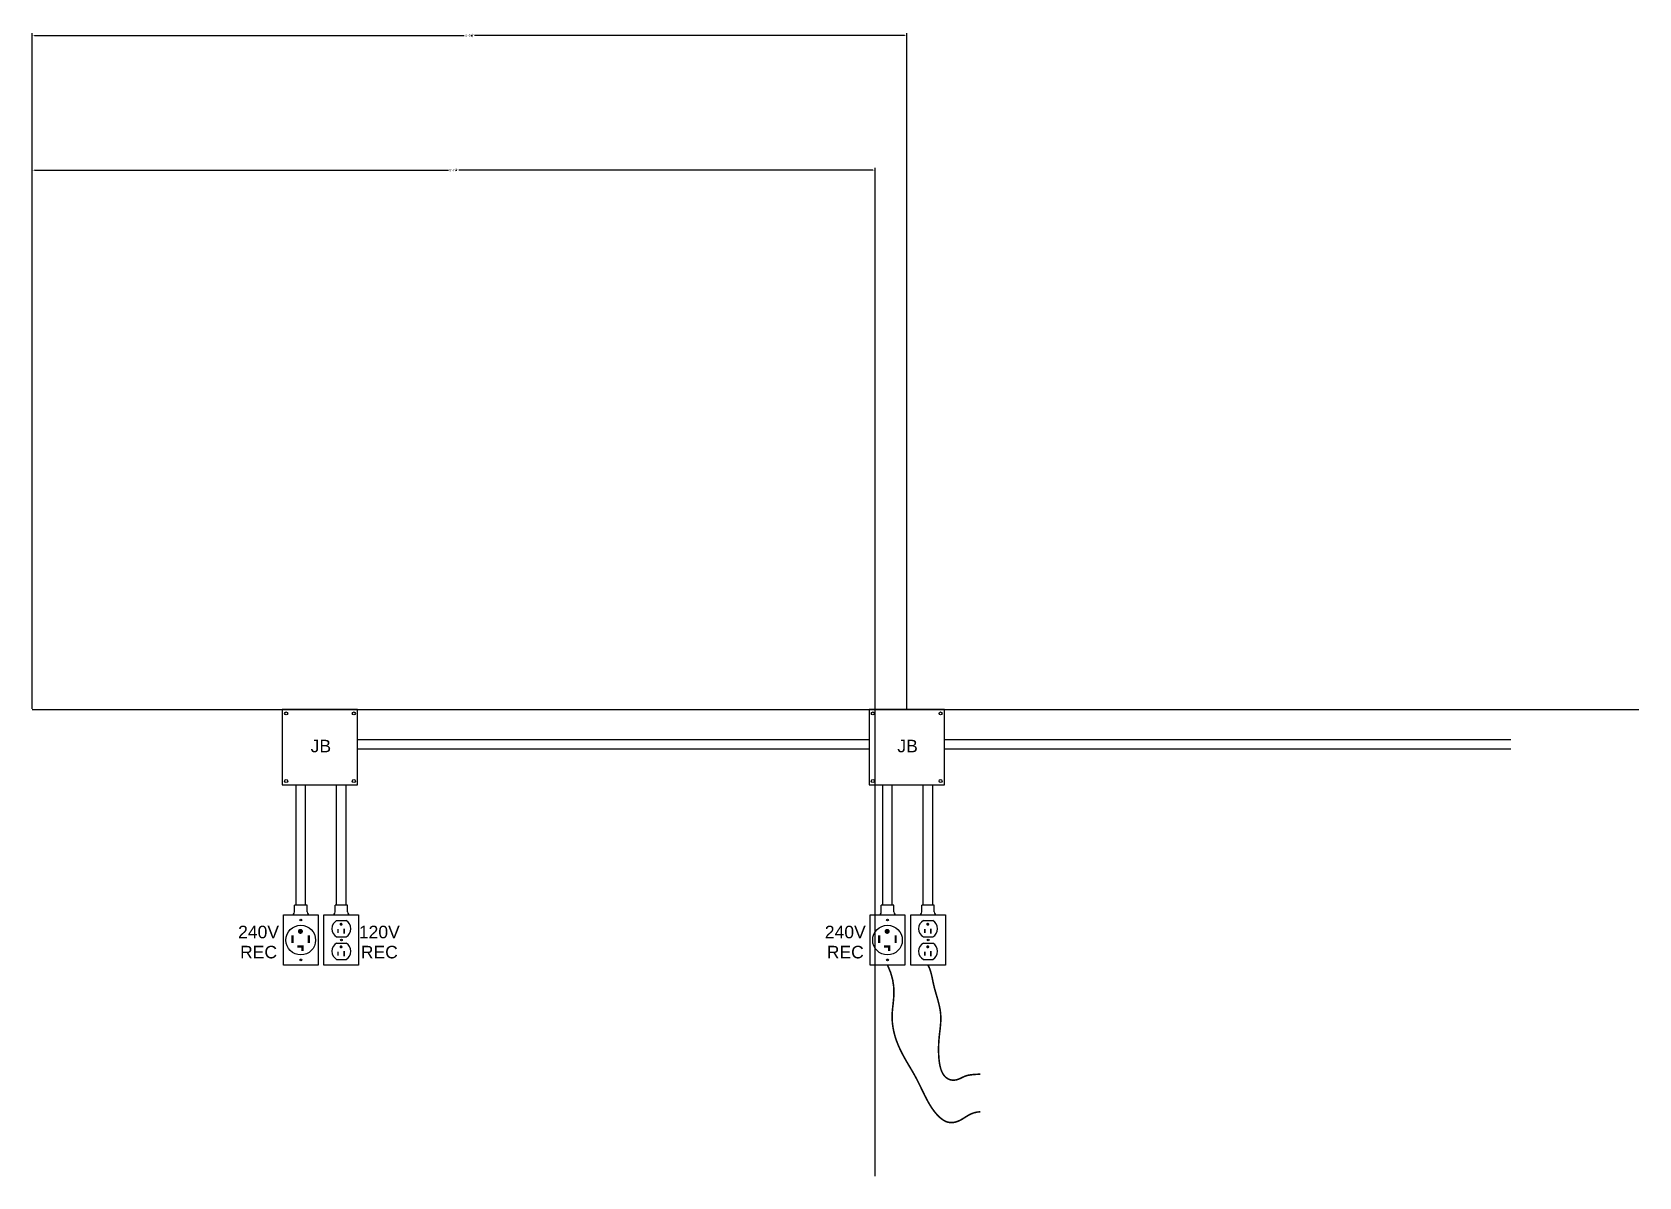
# Model space of a CAD drawing. Header units: inches. Extents: x -1574 to 492, y -294 to 234.
# Drawn here: x -1574.5 to -1446.5, y -284.8 to -193.5 of the extents above; entities that cross this region are included whole.
import ezdxf
from ezdxf.enums import TextEntityAlignment as Align

# ---------------------------------------------------------------- set-up
doc = ezdxf.new("R2010")
doc.units = ezdxf.units.IN
doc.header["$MEASUREMENT"] = 0
for name, color, linetype in [('CHAMBER EXTERIOR', 7, 'Continuous'), ('EXTERIOR DIMS', 7, 'Continuous'), ('EXTERIOR ELEC EQUIP', 190, 'Continuous')]:
    doc.layers.add(name, color=color, linetype=linetype)
doc.styles.get("Standard").update_dxf_attribs({"font": 'ARIAL.TTF'})
doc.dimstyles.get("Standard").update_dxf_attribs({"dimtxt": 0.18, "dimasz": 0.18, "dimexe": 0.18, "dimexo": 0.0625, "dimgap": 0.09, "dimtad": 0, "dimtih": 1, "dimtoh": 1, "dimdec": 4, "dimzin": 0, "dimdsep": 46, "dimtxsty": 'Standard', "dimcen": 0.09, "dimadec": 0, "dimazin": 0, "dimtfac": 1, "dimtdec": 4, "dimtofl": 0, "dimtmove": 0, "dimatfit": 3, "dimfxl": 0, "dimtolj": 1, "dimtzin": 0, "dimarcsym": 0})

msp = doc.modelspace()

# ---------------------------------------------------------------- texts
at = {"layer": 'EXTERIOR ELEC EQUIP'}
for s, p in [('JB', (-1551.48886, -250.91146)), ('JB', (-1504.74817, -250.91146)), ('240V', (-1556.45189, -265.73445)), ('120V', (-1546.83283, -265.73445)), ('240V', (-1509.71119, -265.73445)), ('REC', (-1556.45189, -267.33745)), ('REC', (-1546.83283, -267.33745)), ('REC', (-1509.71119, -267.33745))]:
    msp.add_text(s, height=1, dxfattribs=at).set_placement(p, align=Align.CENTER)

# ---------------------------------------------------------------- blocks, each defined once
blk = doc.blocks.new('Fs1box')
at = {"linetype": 'Continuous'}
for p, q in [((0.25, 0.5), (0.78, 0.5)), ((0.78, -0.5), (0.78, 0.5)), ((0.25, -0.5), (0.78, -0.5))]:
    blk.add_line(p, q, dxfattribs=at)
blk.add_lwpolyline([(-4, -1.38), (-4, 1.38), (0, 1.38), (0, -1.38)], close=True, dxfattribs=at)
for centre, start, end in [((0.25, 0.75), 180, 270), ((0.25, -0.75), 90, 180)]:
    blk.add_arc(centre, 0.25, start, end, dxfattribs=at)
blk = doc.blocks.new('*D120')
at = {"layer": 'Defpoints', "color": 0}
for p in [(-1574.49, -204.51), (-1574.49, -247.51), (-1507.33, -284.75)]:
    blk.add_point(p, dxfattribs=at)
at = {"layer": 'EXTERIOR DIMS', "color": 0, "lineweight": -2}
for p, q in [((-1574.49, -247.45), (-1574.49, -204.33)), ((-1574.31, -204.51), (-1541.32, -204.51)), ((-1507.51, -204.51), (-1540.5, -204.51)), ((-1507.33, -284.69), (-1507.33, -204.33))]:
    blk.add_line(p, q, dxfattribs=at)
at = {"layer": 'EXTERIOR DIMS', "color": 0}
for points in [[(-1574.31, -204.48), (-1574.31, -204.54), (-1574.49, -204.51)], [(-1507.51, -204.48), (-1507.51, -204.54), (-1507.33, -204.51)]]:
    blk.add_solid(points, dxfattribs=at)
at = {"layer": 'EXTERIOR DIMS', "color": 0, "insert": (-1540.91, -204.51), "char_height": 0.18, "attachment_point": 5}
blk.add_mtext('\\A1;5\'-7 {\\H0.7x;\\S1/4;}"', dxfattribs=at)
blk = doc.blocks.new('*D121')
at = {"layer": 'Defpoints', "color": 0}
for p in [(-1574.49, -193.78), (-1574.49, -247.51), (-1504.82, -247.51)]:
    blk.add_point(p, dxfattribs=at)
at = {"layer": 'EXTERIOR DIMS', "color": 0, "lineweight": -2}
for p, q in [((-1574.49, -247.45), (-1574.49, -193.6)), ((-1574.31, -193.78), (-1540.07, -193.78)), ((-1505, -193.78), (-1539.24, -193.78)), ((-1504.82, -247.45), (-1504.82, -193.6))]:
    blk.add_line(p, q, dxfattribs=at)
at = {"layer": 'EXTERIOR DIMS', "color": 0}
for points in [[(-1574.31, -193.75), (-1574.31, -193.81), (-1574.49, -193.78)], [(-1505, -193.75), (-1505, -193.81), (-1504.82, -193.78)]]:
    blk.add_solid(points, dxfattribs=at)
at = {"layer": 'EXTERIOR DIMS', "color": 0, "insert": (-1539.65, -193.78), "char_height": 0.18, "attachment_point": 5}
blk.add_mtext('\\A1;5\'-9 {\\H0.7x;\\S3/4;}"', dxfattribs=at)

# ---------------------------------------------------------------- dimensions: what is measured, and where the dimension line sits
at = {"layer": 'EXTERIOR DIMS'}
for base, p1, text, picture, middle in [((-1574.49124, -193.77512), (-1504.81864, -247.5091), '5\'-9 {\\H0.7x;\\S3/4;}"', '*D121', (-1539.65494, -193.77512)), ((-1574.49124, -204.51362), (-1507.32662, -284.7545), '5\'-7 {\\H0.7x;\\S1/4;}"', '*D120', (-1540.90893, -204.51362))]:
    dim = msp.add_linear_dim(base=base, p1=p1, p2=(-1574.49124, -247.5091), text=text, dimstyle='Standard', dxfattribs=at)
    dim.commit()
    dim.dimension.update_dxf_attribs({"geometry": picture, "text_midpoint": middle})

# ---------------------------------------------------------------- linework, layer by layer
at = {"layer": 'CHAMBER EXTERIOR'}
msp.add_line((-1574.49124, -247.5091), (-1446.49124, -247.5091), dxfattribs=at)
at = {"layer": 'EXTERIOR ELEC EQUIP'}
for p, q in [((-1548.55934, -249.88979), (-1507.81864, -249.88979)), ((-1548.55934, -250.63979), (-1507.81864, -250.63979)), ((-1501.81864, -249.88979), (-1456.70119, -249.88979)), ((-1501.81864, -250.63979), (-1456.70119, -250.63979)), ((-1553.46067, -263.09383), (-1553.46067, -253.5091)), ((-1552.71067, -263.09383), (-1552.71067, -253.5091)), ((-1550.23615, -263.09383), (-1550.23615, -253.5091)), ((-1549.48615, -263.09383), (-1549.48615, -253.5091)), ((-1506.71997, -263.03133), (-1506.71997, -253.5091)), ((-1505.96997, -263.03133), (-1505.96997, -253.5091)), ((-1503.49545, -263.03133), (-1503.49545, -253.5091)), ((-1502.74545, -263.03133), (-1502.74545, -253.5091)), ((-1550.23214, -264.32249), (-1549.48173, -264.32249)), ((-1503.49144, -264.32249), (-1502.74104, -264.32249)), ((-1550.23214, -265.6213), (-1549.48173, -265.6213)), ((-1550.23214, -266.12435), (-1549.48173, -266.12435)), ((-1503.49144, -265.6213), (-1502.74104, -265.6213)), ((-1503.49144, -266.12435), (-1502.74104, -266.12435)), ((-1550.23214, -267.42315), (-1549.48173, -267.42315)), ((-1503.49144, -267.42315), (-1502.74104, -267.42315))]:
    msp.add_line(p, q, dxfattribs=at)
for points in [[(-1554.55934, -253.5091), (-1548.55934, -253.5091), (-1548.55934, -247.5091), (-1554.55934, -247.5091)], [(-1507.81864, -253.5091), (-1501.81864, -253.5091), (-1501.81864, -247.5091), (-1507.81864, -247.5091)]]:
    msp.add_lwpolyline(points, close=True, dxfattribs=at)
for points, const_width in [([(-1550.12106, -264.99144), (-1550.12106, -265.32024)], 0.12), ([(-1549.634, -264.95743), (-1549.634, -265.36559)], 0.12), ([(-1503.38036, -264.99144), (-1503.38036, -265.32024)], 0.12), ([(-1502.89331, -264.95743), (-1502.89331, -265.36559)], 0.12), ([(-1553.75388, -265.50979), (-1553.75388, -266.11762)], 0.1787), ([(-1552.43859, -265.50979), (-1552.43859, -266.11762)], 0.1787), ([(-1507.01319, -265.50979), (-1507.01319, -266.11762)], 0.1787), ([(-1505.69789, -265.50979), (-1505.69789, -266.11762)], 0.1787), ([(-1553.36114, -266.38353), (-1552.94538, -266.38353), (-1552.94538, -266.76127)], 0.1875), ([(-1550.12106, -266.79329), (-1550.12106, -267.1221)], 0.12), ([(-1549.634, -266.75928), (-1549.634, -267.16745)], 0.12), ([(-1506.62044, -266.38353), (-1506.20469, -266.38353), (-1506.20469, -266.76127)], 0.1875), ([(-1503.38036, -266.79329), (-1503.38036, -267.1221)], 0.12), ([(-1502.89331, -266.75928), (-1502.89331, -267.16745)], 0.12), ([(-1498.94944, -279.56842), (-1499.19202, -279.58734), (-1499.41098, -279.63323), (-1499.60992, -279.70064), (-1499.79247, -279.78414), (-1499.96223, -279.87829), (-1500.12282, -279.97766), (-1500.27785, -280.07679), (-1500.43093, -280.17026), (-1500.58507, -280.25317), (-1500.7408, -280.32275), (-1500.89806, -280.37679), (-1501.05678, -280.41306), (-1501.21688, -280.42934), (-1501.37831, -280.42342), (-1501.54098, -280.39307), (-1501.70484, -280.33607), (-1501.86968, -280.25088), (-1502.0348, -280.13862), (-1502.19936, -280.0011), (-1502.36253, -279.84012), (-1502.52349, -279.6575), (-1502.68138, -279.45503), (-1502.83539, -279.23451), (-1502.98468, -278.99775), (-1503.1288, -278.74668), (-1503.2689, -278.48367), (-1503.4065, -278.21122), (-1503.54312, -277.93184), (-1503.6803, -277.64801), (-1503.81957, -277.36224), (-1503.96244, -277.07702), (-1504.11046, -276.79486), (-1504.26456, -276.51746), (-1504.42338, -276.24339), (-1504.58498, -275.97044), (-1504.74741, -275.69637), (-1504.90873, -275.41897), (-1505.067, -275.13602), (-1505.22027, -274.8453), (-1505.36659, -274.54459), (-1505.50387, -274.2321), (-1505.62943, -273.90781), (-1505.74039, -273.57214), (-1505.83394, -273.22551), (-1505.9072, -272.86833), (-1505.95735, -272.50102), (-1505.98152, -272.124), (-1505.97688, -271.73767), (-1505.94406, -271.34151), (-1505.89764, -270.9312), (-1505.85568, -270.50146), (-1505.83625, -270.04701), (-1505.8574, -269.56259), (-1505.9372, -269.04291), (-1506.0937, -268.48271), (-1506.34497, -267.87671)], 0.125), ([(-1498.94944, -276.56842), (-1499.27785, -276.58148), (-1499.54439, -276.60116), (-1499.75772, -276.62642), (-1499.92653, -276.65626), (-1500.0595, -276.68964), (-1500.16532, -276.72553), (-1500.25266, -276.76292), (-1500.3302, -276.80078), (-1500.40526, -276.83815), (-1500.47963, -276.87434), (-1500.55372, -276.90872), (-1500.62794, -276.94068), (-1500.70273, -276.96958), (-1500.77848, -276.99481), (-1500.85562, -277.01573), (-1500.93457, -277.03173), (-1501.0156, -277.04214), (-1501.09844, -277.04616), (-1501.18266, -277.04297), (-1501.26786, -277.03173), (-1501.35361, -277.0116), (-1501.4395, -276.98176), (-1501.52512, -276.94137), (-1501.61004, -276.88961), (-1501.69375, -276.82551), (-1501.77539, -276.74767), (-1501.85397, -276.65456), (-1501.92852, -276.54466), (-1501.99807, -276.41644), (-1502.06165, -276.26838), (-1502.11828, -276.09893), (-1502.167, -275.90659), (-1502.20702, -275.69073), (-1502.23829, -275.45432), (-1502.26095, -275.20125), (-1502.27514, -274.93542), (-1502.28099, -274.66071), (-1502.27866, -274.381), (-1502.26826, -274.10018), (-1502.24996, -273.82213), (-1502.22443, -273.54987), (-1502.19459, -273.28288), (-1502.16393, -273.01978), (-1502.1359, -272.75917), (-1502.11398, -272.49968), (-1502.10164, -272.23991), (-1502.10236, -271.97847), (-1502.1196, -271.71398), (-1502.1556, -271.44559), (-1502.20765, -271.17464), (-1502.27177, -270.90299), (-1502.34402, -270.63252), (-1502.42043, -270.3651), (-1502.49705, -270.10261), (-1502.56993, -269.84693), (-1502.63509, -269.59991), (-1502.68999, -269.36289), (-1502.73766, -269.13496), (-1502.78255, -268.91467), (-1502.82908, -268.70055), (-1502.8817, -268.49115), (-1502.94484, -268.28502), (-1503.02294, -268.08069), (-1503.12045, -267.87671)], 0.125)]:
    msp.add_lwpolyline(points, dxfattribs=dict(at, const_width=const_width))
for points, const_width in [([(-1549.88319, -264.55728, -1), (-1549.88319, -264.67728, -1)], 0.12), ([(-1503.1425, -264.55728, -1), (-1503.1425, -264.67728, -1)], 0.12), ([(-1553.11595, -265.08386, -1), (-1553.11595, -265.28393, -1)], 0.20007), ([(-1506.37525, -265.08386, -1), (-1506.37525, -265.28393, -1)], 0.20007), ([(-1549.88319, -266.35913, -1), (-1549.88319, -266.47913, -1)], 0.12), ([(-1503.1425, -266.35913, -1), (-1503.1425, -266.47913, -1)], 0.12)]:
    msp.add_lwpolyline(points, format="xyb", close=True, dxfattribs=dict(at, const_width=const_width))
for centre, radius in [((-1554.25651, -247.81371), 0.12299), ((-1548.86217, -247.81371), 0.12299), ((-1507.51581, -247.81371), 0.12299), ((-1502.12148, -247.81371), 0.12299), ((-1554.25651, -253.20448), 0.12299), ((-1548.86217, -253.20448), 0.12299), ((-1507.51581, -253.20448), 0.12299), ((-1502.12148, -253.20448), 0.12299), ((-1553.08969, -265.87848), 1.17991), ((-1553.08969, -264.27875), 0.075), ((-1506.34899, -265.87848), 1.17991), ((-1506.34899, -264.27875), 0.075), ((-1549.85694, -265.87282), 0.075), ((-1503.11624, -265.87282), 0.075), ((-1553.08969, -267.46689), 0.075), ((-1506.34899, -267.46689), 0.075)]:
    msp.add_circle(centre, radius, dxfattribs=at)
for centre, start, end in [((-1549.85694, -264.9719), 120.0177615, 239.9822385), ((-1549.85694, -264.9719), 300.0177615, 59.9822385), ((-1503.11624, -264.9719), 120.0177615, 239.9822385), ((-1503.11624, -264.9719), 300.0177615, 59.9822385), ((-1549.85694, -266.77375), 120.0177615, 239.9822385), ((-1549.85694, -266.77375), 300.0177615, 59.9822385), ((-1503.11624, -266.77375), 120.0177615, 239.9822385), ((-1503.11624, -266.77375), 300.0177615, 59.9822385)]:
    msp.add_arc(centre, 0.75, start, end, dxfattribs=at)

# ---------------------------------------------------------------- block references
at = {"layer": 'EXTERIOR ELEC EQUIP', "rotation": 90}
for p in [(-1553.08567, -263.87671), (-1549.86115, -263.87671), (-1506.34497, -263.87671), (-1503.12045, -263.87671)]:
    msp.add_blockref('Fs1box', p, dxfattribs=at)

msp.set_redraw_order([(e.dxf.handle, doc.entitydb.next_handle()) for e in msp.query("TEXT MTEXT ATTDEF DIMENSION ARC_DIMENSION")])  # texts and dimensions are drawn at this point

doc.saveas('drawing.dxf')
